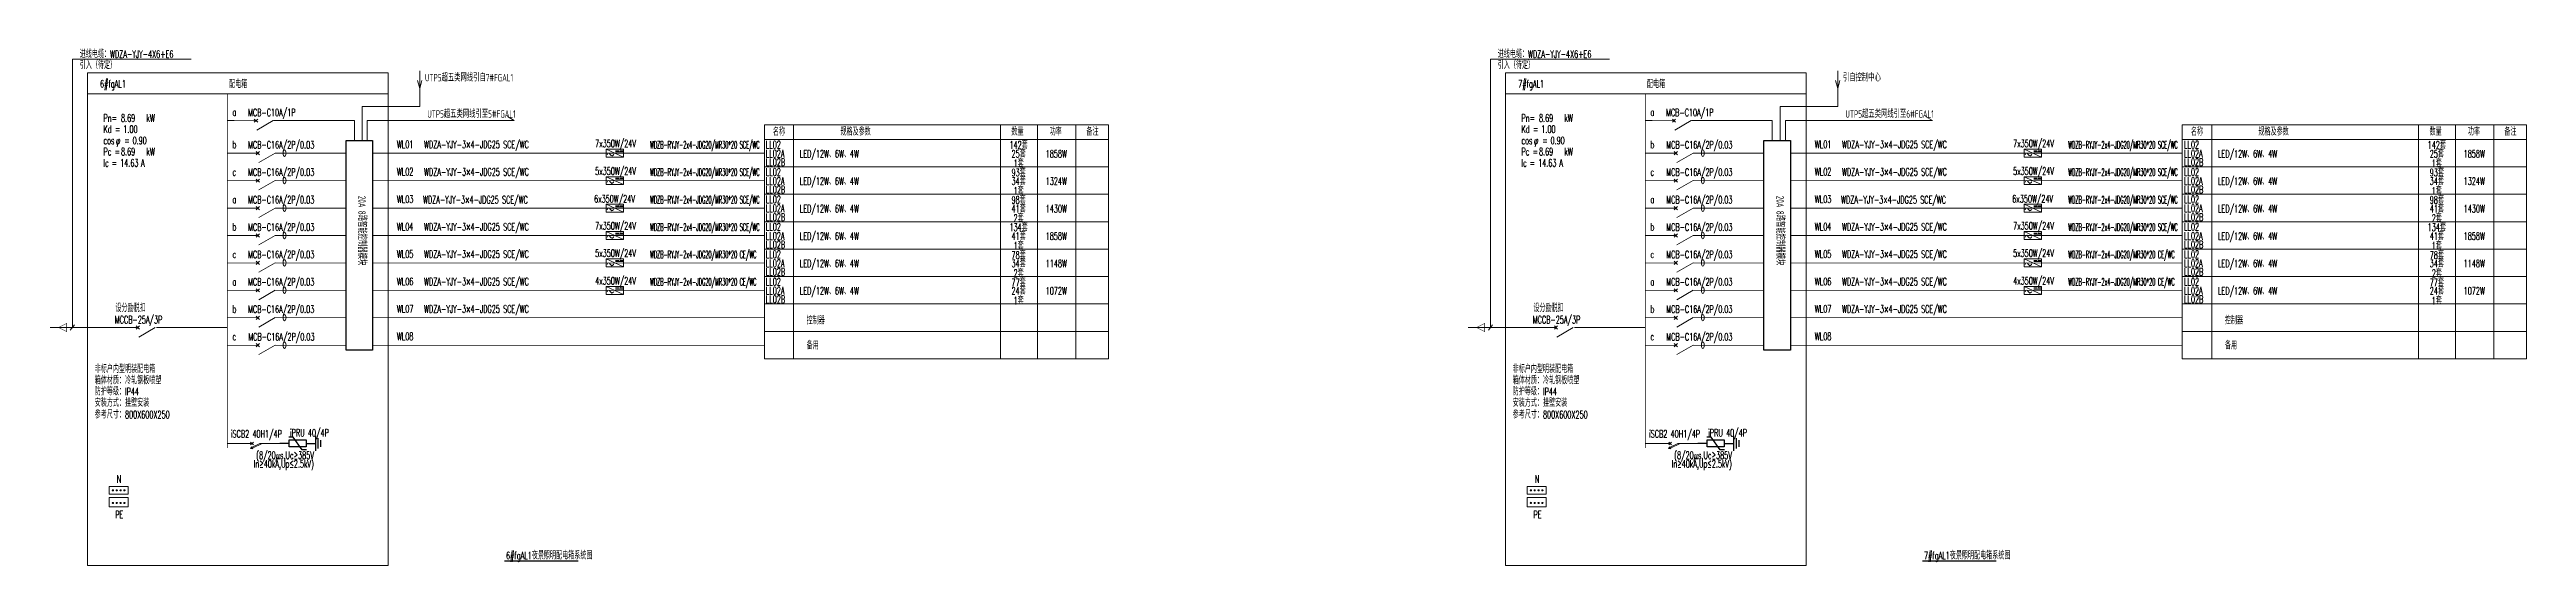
# Model space of a CAD drawing. Header units: millimetres. Extents: x -158656 to -149924, y -51573 to -51018.
# Drawn here: x -152683 to -151525, y -51259 to -51018 of the extents above; entities that cross this region are included whole.
import ezdxf
from ezdxf.enums import TextEntityAlignment as Align

# ---------------------------------------------------------------- set-up
doc = ezdxf.new("R2010")
doc.units = ezdxf.units.MM
doc.header["$MEASUREMENT"] = 0
doc.layers.get('0').update_dxf_attribs({"lineweight": 15})
doc.layers.add('0-配电系统图', color=7, linetype='Continuous', lineweight=18)
doc.layers.add('FG-说明', color=7, linetype='Continuous', lineweight=9)
for name, color, linetype in [('FG-灯具', 3, 'Continuous'), ('FG-照明文字说明', 7, 'Continuous'), ('电气', 3, 'Continuous')]:
    doc.layers.add(name, color=color, linetype=linetype)
doc.styles.add('_TEL_DIM', font='SIMPLEX', dxfattribs={"width": 0.8, "height": 3.5, "bigfont": 'HZTXT'})
doc.styles.add('XD2008', font='xd-hzs.shx', dxfattribs={"width": 0.7, "bigfont": 'xd-hztxt.shx'})

msp = doc.modelspace()

# ---------------------------------------------------------------- texts
at = {"layer": 'FG-照明文字说明', "color": 0, "style": 'XD2008', "width": 0.65}
for s, p in [('UTP5超五类网线引自7#FGAL1', (-152507.7, -51032.5)), ('引自控制中心', (-151844.7, -51032.5)), ('UTP5超五类网线引至5#FGAL1', (-152506.6, -51049.5)), ('UTP5超五类网线引至6#FGAL1', (-151843.5, -51049.5))]:
    msp.add_text(s, height=3.5, dxfattribs=at).set_placement(p)
for p in [(-152538.9, -51086), (-151875.8, -51086)]:
    msp.add_text('20A 8路智能控制器模块', height=3.5, rotation=270, dxfattribs=at).set_placement(p)
at = {"layer": 'FG-说明', "style": '_TEL_DIM'}
for s, width, p in [('进线电缆：WDZA-YJY-4X6+E6', 0.6, (-152669.1, -51021.5, 27.4)), ('引入（待定）', 0.6, (-152669.1, -51026.7, 27.4)), ('进线电缆：WDZA-YJY-4X6+E6', 0.6, (-152006.1, -51021.5, 27.4)), ('引入（待定）', 0.6, (-152006.1, -51026.7, 27.4)), ('6#fgAL1', 0.6, (-152659.6, -51035.4)), ('配电箱', 0.6, (-152599.3, -51035.6)), ('7#fgAL1', 0.6, (-151996.5, -51035.4)), ('配电箱', 0.6, (-151936.3, -51035.6)), ('Pn=', 0.6, (-152658, -51051.4)), ('8.69', 0.6, (-152649.8, -51051.4)), ('kW', 0.6, (-152637.9, -51051.4)), ('a', 0.6, (-152597.7, -51048.6)), ('MCB-C10A/1P ', 0.6, (-152590.4, -51048.8)), ('Pn=', 0.6, (-151995, -51051.4)), ('8.69', 0.6, (-151986.8, -51051.4)), ('kW', 0.6, (-151974.9, -51051.4)), ('a', 0.6, (-151934.7, -51048.6)), ('MCB-C10A/1P ', 0.6, (-151927.4, -51048.8)), ('cos', 0.6, (-152658, -51061.9)), ('Kd', 0.6, (-152658, -51056.6)), ('=', 0.6, (-152652.6, -51056.6)), ('φ', 0.6, (-152652.2, -51061.9)), ('1.00', 0.6, (-152648.7, -51056.6)), ('=', 0.6, (-152648.3, -51061.9)), ('0.90', 0.6, (-152644.4, -51061.9)), ('b', 0.6, (-152597.7, -51063.8)), ('MCB-C16A/2P/0.03', 0.6, (-152590.4, -51063.9)), ('WL01', 0.6, (-152520.8, -51063.7)), ('WDZA-YJY-3×4-JDG25 SCE/WC', 0.6, (-152508.1, -51063.8)), ('7x350W/24V', 0.6, (-152428.1, -51063.3)), ('WDZB-RYJY-2x4-JDG20/MR30*20 SCE/WC', 0.4, (-152402.4, -51063.9)), ('名称', 0.6, (-152345, -51057.9)), ('规格及参数', 0.6, (-152313.4, -51057.8)), ('数量', 0.6, (-152233.5, -51057.8)), ('功率', 0.6, (-152215.6, -51057.8)), ('备注', 0.6, (-152198.4, -51057.8)), ('cos', 0.6, (-151995, -51061.9)), ('Kd', 0.6, (-151995, -51056.6)), ('=', 0.6, (-151989.6, -51056.6)), ('φ', 0.6, (-151989.2, -51061.9)), ('1.00', 0.6, (-151985.7, -51056.6)), ('=', 0.6, (-151985.3, -51061.9)), ('0.90', 0.6, (-151981.4, -51061.9)), ('b', 0.6, (-151934.7, -51063.8)), ('MCB-C16A/2P/0.03', 0.6, (-151927.3, -51063.9)), ('WL01', 0.6, (-151857.8, -51063.7)), ('WDZA-YJY-3×4-JDG25 SCE/WC', 0.6, (-151845.1, -51063.8)), ('7x350W/24V', 0.6, (-151765.1, -51063.3)), ('WDZB-RYJY-2x4-JDG20/MR30*20 SCE/WC', 0.4, (-151739.3, -51063.9)), ('名称', 0.6, (-151682, -51057.9)), ('规格及参数', 0.6, (-151650.4, -51057.8)), ('数量', 0.6, (-151570.4, -51057.8)), ('功率', 0.6, (-151552.5, -51057.8)), ('备注', 0.6, (-151535.4, -51057.8)), ('Pc', 0.6, (-152658, -51067.1)), ('Ic', 0.6, (-152658, -51072.4)), ('=', 0.6, (-152654.1, -51072.4)), ('=', 0.6, (-152652.7, -51067.1)), ('8.69', 0.6, (-152649.8, -51067.1)), ('14.63', 0.6, (-152650.2, -51072.4)), ('A', 0.6, (-152640.4, -51072.4)), ('kW', 0.6, (-152637.9, -51067.1)), ('MCB-C16A/2P/0.03', 0.6, (-152590.4, -51076.7)), ('WL02', 0.6, (-152520.8, -51076.5)), ('WDZA-YJY-3×4-JDG25 SCE/WC', 0.6, (-152508.1, -51076.6)), ('5x350W/24V', 0.6, (-152428.1, -51076.2)), ('WDZB-RYJY-2x4-JDG20/MR30*20 SCE/WC', 0.4, (-152402.4, -51076.7)), ('LED/12W、6W、4W', 0.6, (-152332.4, -51068.1, -88.1)), ('Pc', 0.6, (-151995, -51067.1)), ('Ic', 0.6, (-151995, -51072.4)), ('=', 0.6, (-151991.1, -51072.4)), ('=', 0.6, (-151989.7, -51067.1)), ('14.63', 0.6, (-151987.2, -51072.4)), ('8.69', 0.6, (-151986.8, -51067.1)), ('A', 0.6, (-151977.3, -51072.4)), ('kW', 0.6, (-151974.9, -51067.1)), ('MCB-C16A/2P/0.03', 0.6, (-151927.3, -51076.7)), ('WL02', 0.6, (-151857.8, -51076.5)), ('WDZA-YJY-3×4-JDG25 SCE/WC', 0.6, (-151845.1, -51076.6)), ('5x350W/24V', 0.6, (-151765.1, -51076.2)), ('WDZB-RYJY-2x4-JDG20/MR30*20 SCE/WC', 0.4, (-151739.3, -51076.7)), ('LED/12W、6W、4W', 0.6, (-151669.3, -51068.1, -88.1)), ('c', 0.6, (-152597.7, -51076.6)), ('6x350W/24V', 0.6, (-152428.6, -51089.2)), ('LED/12W、6W、4W', 0.6, (-152332.4, -51080.9, -88.1)), ('c', 0.6, (-151934.7, -51076.6)), ('6x350W/24V', 0.6, (-151765.5, -51089.2)), ('LED/12W、6W、4W', 0.6, (-151669.3, -51080.9, -88.1)), ('a', 0.6, (-152597.7, -51089.4)), ('MCB-C16A/2P/0.03', 0.6, (-152590.4, -51089.6)), ('WL03', 0.6, (-152520.8, -51089.3)), ('WDZA-YJY-3×4-JDG25 SCE/WC', 0.6, (-152508.6, -51089.6)), ('WDZB-RYJY-2x4-JDG20/MR30*20 SCE/WC', 0.4, (-152402.4, -51089.6)), ('LED/12W、6W、4W', 0.6, (-152332.4, -51093.8, -88.1)), ('a', 0.6, (-151934.7, -51089.4)), ('MCB-C16A/2P/0.03', 0.6, (-151927.3, -51089.6)), ('WL03', 0.6, (-151857.8, -51089.3)), ('WDZA-YJY-3×4-JDG25 SCE/WC', 0.6, (-151845.5, -51089.6)), ('WDZB-RYJY-2x4-JDG20/MR30*20 SCE/WC', 0.4, (-151739.3, -51089.6)), ('LED/12W、6W、4W', 0.6, (-151669.3, -51093.8, -88.1)), ('b', 0.6, (-152597.7, -51102.3)), ('MCB-C16A/2P/0.03', 0.6, (-152590.4, -51102.4)), ('WL04', 0.6, (-152520.8, -51102.2)), ('WDZA-YJY-3×4-JDG25 SCE/WC', 0.6, (-152508.1, -51102.3)), ('7x350W/24V', 0.6, (-152428.1, -51101.8)), ('WDZB-RYJY-2x4-JDG20/MR30*20 SCE/WC', 0.4, (-152402.4, -51102.4)), ('LED/12W、6W、4W', 0.6, (-152332.4, -51106.6, -88.1)), ('b', 0.6, (-151934.7, -51102.3)), ('MCB-C16A/2P/0.03', 0.6, (-151927.3, -51102.4)), ('WL04', 0.6, (-151857.8, -51102.2)), ('WDZA-YJY-3×4-JDG25 SCE/WC', 0.6, (-151845.1, -51102.3)), ('7x350W/24V', 0.6, (-151765.1, -51101.8)), ('WDZB-RYJY-2x4-JDG20/MR30*20 SCE/WC', 0.4, (-151739.3, -51102.4)), ('LED/12W、6W、4W', 0.6, (-151669.3, -51106.6, -88.1)), ('c', 0.6, (-152597.7, -51115.1)), ('MCB-C16A/2P/0.03', 0.6, (-152590.4, -51115.2)), ('WL05', 0.6, (-152520.8, -51115)), ('WDZA-YJY-3×4-JDG25 SCE/WC', 0.6, (-152508.1, -51115.1)), ('5x350W/24V', 0.6, (-152428.1, -51114.6)), ('WDZB-RYJY-2x4-JDG20/MR30*20 CE/WC', 0.4, (-152402.4, -51115.2)), ('LED/12W、6W、4W', 0.6, (-152332.4, -51119.4, -88.1)), ('c', 0.6, (-151934.7, -51115.1)), ('MCB-C16A/2P/0.03', 0.6, (-151927.3, -51115.2)), ('WL05', 0.6, (-151857.8, -51115)), ('WDZA-YJY-3×4-JDG25 SCE/WC', 0.6, (-151845.1, -51115.1)), ('5x350W/24V', 0.6, (-151765.1, -51114.6)), ('WDZB-RYJY-2x4-JDG20/MR30*20 CE/WC', 0.4, (-151739.3, -51115.2)), ('LED/12W、6W、4W', 0.6, (-151669.3, -51119.4, -88.1)), ('a', 0.6, (-152597.7, -51127.9)), ('MCB-C16A/2P/0.03', 0.6, (-152590.4, -51128)), ('WL06', 0.6, (-152520.8, -51127.8)), ('WDZA-YJY-3×4-JDG25 SCE/WC', 0.6, (-152508.1, -51127.9)), ('4x350W/24V', 0.6, (-152428.1, -51127.5)), ('WDZB-RYJY-2x4-JDG20/MR30*20 CE/WC', 0.4, (-152402.4, -51128)), ('LED/12W、6W、4W', 0.6, (-152332.4, -51132.2, -88.1)), ('a', 0.6, (-151934.7, -51127.9)), ('MCB-C16A/2P/0.03', 0.6, (-151927.3, -51128)), ('WL06', 0.6, (-151857.8, -51127.8)), ('WDZA-YJY-3×4-JDG25 SCE/WC', 0.6, (-151845.1, -51127.9)), ('4x350W/24V', 0.6, (-151765.1, -51127.5)), ('WDZB-RYJY-2x4-JDG20/MR30*20 CE/WC', 0.4, (-151739.3, -51128)), ('LED/12W、6W、4W', 0.6, (-151669.3, -51132.2, -88.1)), ('设分励脱扣', 0.6, (-152652.4, -51140.3, 11.5)), ('MCCB-25A/3P', 0.6, (-152652.7, -51145.7)), ('b', 0.6, (-152597.7, -51140.7)), ('MCB-C16A/2P/0.03', 0.6, (-152590.4, -51140.8)), ('WL07', 0.6, (-152520.8, -51140.6)), ('WDZA-YJY-3×4-JDG25 SCE/WC', 0.6, (-152508.1, -51140.7)), ('控制器', 0.6, (-152329.2, -51146.1)), ('设分励脱扣', 0.6, (-151989.4, -51140.3, 11.5)), ('MCCB-25A/3P', 0.6, (-151989.7, -51145.7)), ('b', 0.6, (-151934.7, -51140.7)), ('MCB-C16A/2P/0.03', 0.6, (-151927.3, -51140.8)), ('WL07', 0.6, (-151857.8, -51140.6)), ('WDZA-YJY-3×4-JDG25 SCE/WC', 0.6, (-151845.1, -51140.7)), ('控制器', 0.6, (-151666.1, -51146.1)), ('c', 0.6, (-152597.7, -51153.6)), ('MCB-C16A/2P/0.03', 0.6, (-152590.3, -51153.7)), ('WL08', 0.6, (-152520.8, -51153.5)), ('备用', 0.6, (-152329.2, -51157.8)), ('c', 0.6, (-151934.7, -51153.6)), ('MCB-C16A/2P/0.03', 0.6, (-151927.3, -51153.7)), ('WL08', 0.6, (-151857.8, -51153.5)), ('备用', 0.6, (-151666.1, -51157.8)), ('非标户内型明装配电箱', 0.6, (-152662.1, -51168.8)), ('非标户内型明装配电箱', 0.6, (-151999.1, -51168.8)), ('箱体材质：冷轧钢板喷塑', 0.6, (-152662.1, -51174.1)), ('防护等级：IP44 ', 0.6, (-152662.1, -51179.3)), ('箱体材质：冷轧钢板喷塑', 0.6, (-151999.1, -51174.1)), ('防护等级：IP44 ', 0.6, (-151999.1, -51179.3)), ('参考尺寸：800X600X250', 0.6, (-152662.1, -51190.1)), ('安装方式：挂壁安装', 0.6, (-152662.1, -51184.6)), ('参考尺寸：800X600X250', 0.6, (-151999.1, -51190.1)), ('安装方式：挂壁安装', 0.6, (-151999.1, -51184.6)), ('N', 0.6, (-152651.8, -51220.2)), ('N', 0.6, (-151988.7, -51220.2)), ('PE', 0.6, (-152652.5, -51236.8)), ('PE', 0.6, (-151989.4, -51236.8)), ('6#fgAL1夜景照明配电箱系统图', 0.6, (-152469.8, -51256)), ('7#fgAL1夜景照明配电箱系统图', 0.6, (-151806.8, -51256))]:
    msp.add_text(s, height=3.5, dxfattribs=dict(at, width=width)).set_placement(p)
at = {"layer": 'FG-说明', "style": '_TEL_DIM', "width": 0.6}
for s, p in [('LL02', (-152348.3, -51062.1)), ('LL02', (-151685.2, -51062.1)), ('LL02A', (-152348.3, -51066.3)), ('LL02B', (-152348.3, -51070.3)), ('LL02', (-152348.3, -51074.9)), ('LL02A', (-151685.2, -51066.3)), ('LL02B', (-151685.2, -51070.3)), ('LL02', (-151685.2, -51074.9)), ('LL02A', (-152348.3, -51079.1)), ('LL02B', (-152348.3, -51083.1)), ('LL02A', (-151685.2, -51079.1)), ('LL02B', (-151685.2, -51083.1)), ('LL02', (-152348.3, -51087.7)), ('LL02A', (-152348.3, -51091.9)), ('LL02B', (-152348.3, -51096)), ('LL02', (-151685.2, -51087.7)), ('LL02A', (-151685.2, -51091.9)), ('LL02B', (-151685.2, -51096)), ('LL02', (-152348.3, -51100.5)), ('LL02A', (-152348.3, -51104.8)), ('LL02B', (-152348.3, -51108.8)), ('LL02', (-151685.2, -51100.5)), ('LL02A', (-151685.2, -51104.8)), ('LL02B', (-151685.2, -51108.8)), ('LL02', (-152348.3, -51113.4)), ('LL02A', (-152348.3, -51117.6)), ('LL02B', (-152348.3, -51121.6)), ('LL02', (-151685.2, -51113.4)), ('LL02A', (-151685.2, -51117.6)), ('LL02B', (-151685.2, -51121.6)), ('LL02', (-152348.3, -51126.2)), ('LL02A', (-152348.3, -51130.4)), ('LL02', (-151685.2, -51126.2)), ('LL02A', (-151685.2, -51130.4)), ('LL02B', (-152348.3, -51134.4)), ('LL02B', (-151685.2, -51134.4))]:
    msp.add_text(s, height=3.5, dxfattribs=at).set_placement(p, align=Align.MIDDLE_LEFT)
for s, p in [('142套', (-152230.1, -51064)), ('142套', (-151567, -51064)), ('25套', (-152230.1, -51068.1)), ('93套', (-152230.1, -51076.9)), ('1套', (-152230.1, -51072.6)), ('1858W', (-152212.5, -51068.1)), ('25套', (-151567, -51068.1)), ('93套', (-151567, -51076.9)), ('1套', (-151567, -51072.6)), ('1858W', (-151549.5, -51068.1)), ('34套', (-152230.1, -51080.9)), ('1套', (-152230.1, -51085.4)), ('1324W', (-152212.5, -51080.9)), ('34套', (-151567, -51080.9)), ('1套', (-151567, -51085.4)), ('1324W', (-151549.5, -51080.9)), ('98套', (-152230.1, -51089.7)), ('41套', (-152230.1, -51093.8)), ('2套', (-152230.1, -51098.2)), ('1430W', (-152212.5, -51093.8)), ('98套', (-151567, -51089.7)), ('41套', (-151567, -51093.8)), ('2套', (-151567, -51098.2)), ('1430W', (-151549.5, -51093.8)), ('134套', (-152230.1, -51102.5)), ('41套', (-152230.1, -51106.6)), ('1套', (-152230.1, -51111.1)), ('1858W', (-152212.5, -51106.6)), ('134套', (-151567, -51102.5)), ('41套', (-151567, -51106.6)), ('1套', (-151567, -51111.1)), ('1858W', (-151549.5, -51106.6)), ('78套', (-152230.1, -51115.5)), ('34套', (-152230.1, -51119.4)), ('1148W', (-152212.5, -51119.4)), ('78套', (-151567, -51115.5)), ('34套', (-151567, -51119.4)), ('1148W', (-151549.5, -51119.4)), ('77套', (-152230.1, -51128.3)), ('24套', (-152230.1, -51132.2)), ('2套', (-152230.1, -51124)), ('1072W', (-152212.5, -51132.2)), ('77套', (-151567, -51128.3)), ('24套', (-151567, -51132.2)), ('2套', (-151567, -51124)), ('1072W', (-151549.5, -51132.2)), ('1套', (-152230.1, -51136.8)), ('1套', (-151567, -51136.8)), ('iSCB2 40H1/4P', (-152586.5, -51199.1)), ('iPRU 40/4P', (-152561.7, -51198.6)), ('iSCB2 40H1/4P', (-151923.4, -51199.1)), ('iPRU 40/4P', (-151898.6, -51198.6))]:
    msp.add_text(s, height=3.5, dxfattribs=at).set_placement(p, align=Align.CENTER)
for s, p in [('In≥40kA,Up≤2.5kV)', (-152559.6, -51213.1)), ('(8/20μs,Uc≥385V', (-152559.6, -51209.1)), ('In≥40kA,Up≤2.5kV)', (-151896.6, -51213.1)), ('(8/20μs,Uc≥385V', (-151896.6, -51209.1))]:
    msp.add_text(s, height=3.5, dxfattribs=at).set_placement(p, align=Align.RIGHT)

# ---------------------------------------------------------------- blocks, each defined once
blk = doc.blocks.new('0208D')
at = {"color": 3, "linetype": 'Continuous', "const_width": 0.3}
blk.add_lwpolyline([(0, -7.5), (0, 0)], dxfattribs=at)
blk.add_lwpolyline([(0, -7.5), (2.5, -2.5), (-2.5, -2.5)], close=True, dxfattribs=at)
blk = doc.blocks.new('过流保护SPD')
at = {"layer": '电气', "color": 3}
for p, q in [((435, 0), (0, 0)), ((625, 298), (424, 298)), ((435, 163), (1235, 163)), ((435, -163), (435, 163)), ((1046, -298), (625, 298)), ((1235, 163), (1235, -163)), ((1235, 0), (1671, 0)), ((1671, 347), (1671, -347)), ((1789, 251), (1789, -242)), ((1911, 152), (1911, -157)), ((1235, -163), (435, -163)), ((1246, -298), (1046, -298))]:
    blk.add_line(p, q, dxfattribs=at)

# ---------------------------------------------------------------- hatches: boundary and pattern name
at = {"layer": 'FG-说明'}
for points in [[(-152589.2, -51204.2), (-152588.2, -51204.3), (-152588.6, -51203.4)], [(-151926.2, -51204.2), (-151925.2, -51204.3), (-151925.6, -51203.4)]]:
    msp.add_hatch(color=256, dxfattribs=at).paths.add_polyline_path(points)

# ---------------------------------------------------------------- linework, layer by layer
at = {"color": 4}
for p, q in [((-152540.7, -51060.1), (-152540.7, -51050.8)), ((-151877.7, -51060.1), (-151877.7, -51050.8))]:
    msp.add_line(p, q, dxfattribs=at)
for p, q in [((-152349, -51052.8), (-152349, -51162.3)), ((-152335.3, -51052.8), (-152335.3, -51162.3)), ((-152238.6, -51052.8), (-152238.6, -51162.3)), ((-152221.3, -51052.8), (-152221.3, -51162.3)), ((-152203.3, -51052.8), (-152203.3, -51162.3)), ((-152188.1, -51052.8), (-152188.1, -51162.3)), ((-151686, -51052.8), (-151686, -51162.3)), ((-151672.2, -51052.8), (-151672.2, -51162.3)), ((-151575.5, -51052.8), (-151575.5, -51162.3)), ((-151558.3, -51052.8), (-151558.3, -51162.3)), ((-151540.3, -51052.8), (-151540.3, -51162.3)), ((-151525.1, -51052.8), (-151525.1, -51162.3))]:
    msp.add_line(p, q)
for points in [[(-152529.6, -51044.3), (-152510.1, -51044.3), (-152510.1, -51027.5)], [(-152511.2, -51032.1), (-152510.1, -51035.9)], [(-152509.1, -51032.1), (-152510.1, -51035.9)], [(-151866.6, -51044.3), (-151847.1, -51044.3), (-151847.1, -51027.5)], [(-151848.1, -51032.1), (-151847.1, -51035.9)], [(-151846.1, -51032.1), (-151847.1, -51035.9)], [(-152529.6, -51044.3), (-152537.1, -51044.3), (-152537.1, -51060.1)], [(-152529.6, -51050.8), (-152465.9, -51050.8), (-152469.1, -51048.9)], [(-151866.6, -51044.3), (-151874.1, -51044.3), (-151874.1, -51060.1)], [(-151866.6, -51050.8), (-151802.8, -51050.8), (-151806.1, -51048.9)], [(-152529.6, -51050.8), (-152534.7, -51050.8), (-152534.7, -51060.1)], [(-151866.6, -51050.8), (-151871.6, -51050.8), (-151871.6, -51060.1)]]:
    msp.add_lwpolyline(points)
for points in [[(-152560.1, -51050.8), (-152540.7, -51050.8)], [(-151897.1, -51050.8), (-151877.7, -51050.8)]]:
    msp.add_lwpolyline(points, dxfattribs=at)
at = {"layer": '0-配电系统图', "ltscale": 0.2}
for p, q in [((-152672.5, -51147.6), (-152672.5, -51022.1)), ((-152672.5, -51022.1), (-152617, -51022.1)), ((-152009.4, -51147.6), (-152009.4, -51022.1)), ((-152009.4, -51022.1), (-151953.9, -51022.1)), ((-152671.5, -51146.4), (-152673.5, -51148.9)), ((-152642.7, -51148.4), (-152641.1, -51146.9)), ((-152642.7, -51146.9), (-152641.1, -51148.4)), ((-152633.8, -51147.6), (-152641.4, -51152.2)), ((-152008.5, -51146.4), (-152010.4, -51148.9)), ((-151979.6, -51148.4), (-151978.1, -51146.9)), ((-151979.6, -51146.9), (-151978.1, -51148.4)), ((-151970.8, -51147.6), (-151978.4, -51152.2))]:
    msp.add_line(p, q, dxfattribs=at)
at = {"layer": '0-配电系统图', "ltscale": 100}
for p, q in [((-152665.5, -51038.3), (-152524.9, -51038.3)), ((-152002.5, -51038.3), (-151861.8, -51038.3))]:
    msp.add_line(p, q, dxfattribs=at)
at = {"layer": '0-配电系统图'}
for p, q in [((-152587.5, -51050.1), (-152585.9, -51051.6)), ((-152587.5, -51051.6), (-152585.9, -51050.1)), ((-151924.4, -51050.1), (-151922.9, -51051.6)), ((-151924.4, -51051.6), (-151922.9, -51050.1)), ((-152578.6, -51050.8), (-152586.3, -51055.3)), ((-151915.6, -51050.8), (-151923.3, -51055.3)), ((-152586.6, -51065.3), (-152585.1, -51066.9)), ((-152586.6, -51066.9), (-152585.1, -51065.3)), ((-152586.6, -51065.3), (-152585.1, -51066.9)), ((-152586.6, -51066.9), (-152585.1, -51065.3)), ((-152577.8, -51066.1), (-152585.4, -51070.5)), ((-151923.6, -51065.3), (-151922, -51066.9)), ((-151923.6, -51066.9), (-151922, -51065.3)), ((-151923.6, -51065.3), (-151922, -51066.9)), ((-151923.6, -51066.9), (-151922, -51065.3)), ((-151914.7, -51066.1), (-151922.4, -51070.5)), ((-152586.6, -51078.2), (-152585.1, -51079.7)), ((-152586.6, -51079.7), (-152585.1, -51078.2)), ((-152586.6, -51078.2), (-152585.1, -51079.7)), ((-152586.6, -51079.7), (-152585.1, -51078.2)), ((-152577.8, -51078.9), (-152585.4, -51083.3)), ((-151923.6, -51078.2), (-151922, -51079.7)), ((-151923.6, -51079.7), (-151922, -51078.2)), ((-151923.6, -51078.2), (-151922, -51079.7)), ((-151923.6, -51079.7), (-151922, -51078.2)), ((-151914.7, -51078.9), (-151922.4, -51083.3)), ((-152586.6, -51091), (-152585.1, -51092.5)), ((-152586.6, -51092.5), (-152585.1, -51091)), ((-152586.6, -51091), (-152585.1, -51092.5)), ((-152586.6, -51092.5), (-152585.1, -51091)), ((-152577.8, -51091.8), (-152585.4, -51096.2)), ((-151923.6, -51091), (-151922, -51092.5)), ((-151923.6, -51092.5), (-151922, -51091)), ((-151923.6, -51091), (-151922, -51092.5)), ((-151923.6, -51092.5), (-151922, -51091)), ((-151914.7, -51091.8), (-151922.4, -51096.2)), ((-152586.6, -51103.8), (-152585.1, -51105.4)), ((-152586.6, -51105.4), (-152585.1, -51103.8)), ((-152586.6, -51103.8), (-152585.1, -51105.4)), ((-152586.6, -51105.4), (-152585.1, -51103.8)), ((-152577.8, -51104.6), (-152585.4, -51109)), ((-151923.6, -51103.8), (-151922, -51105.4)), ((-151923.6, -51105.4), (-151922, -51103.8)), ((-151923.6, -51103.8), (-151922, -51105.4)), ((-151923.6, -51105.4), (-151922, -51103.8)), ((-151914.7, -51104.6), (-151922.4, -51109)), ((-152586.6, -51116.6), (-152585.1, -51118.2)), ((-152586.6, -51118.2), (-152585.1, -51116.6)), ((-152586.6, -51116.6), (-152585.1, -51118.2)), ((-152586.6, -51118.2), (-152585.1, -51116.6)), ((-152577.8, -51117.4), (-152585.4, -51121.8)), ((-151923.6, -51116.6), (-151922, -51118.2)), ((-151923.6, -51118.2), (-151922, -51116.6)), ((-151923.6, -51116.6), (-151922, -51118.2)), ((-151923.6, -51118.2), (-151922, -51116.6)), ((-151914.7, -51117.4), (-151922.4, -51121.8)), ((-152586.6, -51129.5), (-152585.1, -51131)), ((-152586.6, -51131), (-152585.1, -51129.5)), ((-152586.6, -51129.5), (-152585.1, -51131)), ((-152586.6, -51131), (-152585.1, -51129.5)), ((-152577.8, -51130.2), (-152585.4, -51134.6)), ((-151923.6, -51129.5), (-151922, -51131)), ((-151923.6, -51131), (-151922, -51129.5)), ((-151923.6, -51129.5), (-151922, -51131)), ((-151923.6, -51131), (-151922, -51129.5)), ((-151914.7, -51130.2), (-151922.4, -51134.6)), ((-152586.6, -51142.3), (-152585.1, -51143.8)), ((-152586.6, -51143.8), (-152585.1, -51142.3)), ((-152586.6, -51142.3), (-152585.1, -51143.8)), ((-152586.6, -51143.8), (-152585.1, -51142.3)), ((-152586.6, -51142.3), (-152585.1, -51143.8)), ((-152586.6, -51143.8), (-152585.1, -51142.3)), ((-152577.8, -51143), (-152585.4, -51147.5)), ((-151923.6, -51142.3), (-151922, -51143.8)), ((-151923.6, -51143.8), (-151922, -51142.3)), ((-151923.6, -51142.3), (-151922, -51143.8)), ((-151923.6, -51143.8), (-151922, -51142.3)), ((-151923.6, -51142.3), (-151922, -51143.8)), ((-151923.6, -51143.8), (-151922, -51142.3)), ((-151914.7, -51143), (-151922.4, -51147.5)), ((-152586.6, -51155.1), (-152585.1, -51156.6)), ((-152586.6, -51156.6), (-152585.1, -51155.1)), ((-152586.6, -51155.1), (-152585.1, -51156.6)), ((-152586.6, -51156.6), (-152585.1, -51155.1)), ((-152586.6, -51155.1), (-152585.1, -51156.6)), ((-152586.6, -51156.6), (-152585.1, -51155.1)), ((-152577.8, -51155.9), (-152585.4, -51160.3)), ((-151923.6, -51155.1), (-151922, -51156.6)), ((-151923.6, -51156.6), (-151922, -51155.1)), ((-151923.6, -51155.1), (-151922, -51156.6)), ((-151923.6, -51156.6), (-151922, -51155.1)), ((-151923.6, -51155.1), (-151922, -51156.6)), ((-151923.6, -51156.6), (-151922, -51155.1)), ((-151914.7, -51155.9), (-151922.4, -51160.3)), ((-152646.4, -51222), (-152655.4, -51222)), ((-152655.4, -51222), (-152655.4, -51225.6)), ((-152646.4, -51225.6), (-152646.4, -51222)), ((-151983.4, -51222), (-151992.4, -51222)), ((-151992.4, -51222), (-151992.4, -51225.6)), ((-151983.4, -51225.6), (-151983.4, -51222)), ((-152655.4, -51225.6), (-152646.4, -51225.6)), ((-152646.4, -51227.1), (-152655.4, -51227.1)), ((-152655.4, -51227.1), (-152655.4, -51231.5)), ((-152655.4, -51231.5), (-152646.4, -51231.5)), ((-152646.4, -51231.5), (-152646.4, -51227.1)), ((-151992.4, -51225.6), (-151983.4, -51225.6)), ((-151983.4, -51227.1), (-151992.4, -51227.1)), ((-151992.4, -51227.1), (-151992.4, -51231.5)), ((-151992.4, -51231.5), (-151983.4, -51231.5)), ((-151983.4, -51231.5), (-151983.4, -51227.1))]:
    msp.add_line(p, q, dxfattribs=at)
at = {"layer": '0-配电系统图', "ltscale": 100}
for points in [[(-152665.5, -51028.5), (-152524.9, -51028.5), (-152524.9, -51258.9), (-152665.5, -51258.9)], [(-152002.5, -51028.5), (-151861.8, -51028.5), (-151861.8, -51258.9), (-152002.5, -51258.9)]]:
    msp.add_lwpolyline(points, close=True, dxfattribs=at)
at = {"layer": '0-配电系统图', "const_width": 0.36}
for points in [[(-152600.1, -51038.6), (-152600.1, -51203.9)], [(-151937.1, -51038.6), (-151937.1, -51203.9)], [(-152600.1, -51050.8), (-152586.7, -51050.9)], [(-152578.6, -51050.8), (-152560.1, -51050.8)], [(-151937.1, -51050.8), (-151923.7, -51050.9)], [(-151915.6, -51050.8), (-151897.1, -51050.8)], [(-152600.1, -51066.1), (-152585.9, -51066.1)], [(-151937.1, -51066.1), (-151922.8, -51066.1)], [(-152600.1, -51078.9), (-152585.9, -51078.9)], [(-151937.1, -51078.9), (-151922.8, -51078.9)], [(-152600.1, -51091.8), (-152585.9, -51091.8)], [(-151937.1, -51091.8), (-151922.8, -51091.8)], [(-152600.1, -51104.6), (-152585.9, -51104.6)], [(-151937.1, -51104.6), (-151922.8, -51104.6)], [(-152600.1, -51117.4), (-152585.9, -51117.4)], [(-151937.1, -51117.4), (-151922.8, -51117.4)], [(-152600.1, -51130.2), (-152585.9, -51130.2)], [(-151937.1, -51130.2), (-151922.8, -51130.2)], [(-152600.1, -51143), (-152585.9, -51143)], [(-152600.1, -51143), (-152585.9, -51143)], [(-151937.1, -51143), (-151922.8, -51143)], [(-151937.1, -51143), (-151922.8, -51143)], [(-152683, -51147.6), (-152641.9, -51147.6)], [(-152633.3, -51147.6), (-152600.1, -51147.6)], [(-152020, -51147.6), (-151978.8, -51147.6)], [(-151970.3, -51147.6), (-151937.1, -51147.6)], [(-152600.1, -51155.9), (-152585.8, -51155.9)], [(-152600.1, -51155.9), (-152585.9, -51155.9)], [(-151937.1, -51155.9), (-151922.8, -51155.9)], [(-151937.1, -51155.9), (-151922.8, -51155.9)]]:
    msp.add_lwpolyline(points, dxfattribs=at)
at = {"layer": '0-配电系统图', "const_width": 0.54}
for points in [[(-152653.6, -51224, 1), (-152653.6, -51223.5, 1)], [(-152651.8, -51224, 1), (-152651.8, -51223.5, 1)], [(-152650, -51224, 1), (-152650, -51223.5, 1)], [(-152648.2, -51224, 1), (-152648.2, -51223.5, 1)], [(-151990.6, -51224, 1), (-151990.6, -51223.5, 1)], [(-151988.8, -51224, 1), (-151988.8, -51223.5, 1)], [(-151987, -51224, 1), (-151987, -51223.5, 1)], [(-151985.2, -51224, 1), (-151985.2, -51223.5, 1)], [(-152653.6, -51229.9, 1), (-152653.6, -51229.4, 1)], [(-152651.8, -51229.9, 1), (-152651.8, -51229.4, 1)], [(-152650, -51229.9, 1), (-152650, -51229.4, 1)], [(-152648.2, -51229.9, 1), (-152648.2, -51229.4, 1)], [(-151990.6, -51229.9, 1), (-151990.6, -51229.4, 1)], [(-151988.8, -51229.9, 1), (-151988.8, -51229.4, 1)], [(-151987, -51229.9, 1), (-151987, -51229.4, 1)], [(-151985.2, -51229.9, 1), (-151985.2, -51229.4, 1)]]:
    msp.add_lwpolyline(points, format="xyb", close=True, dxfattribs=at)
at = {"layer": '0-配电系统图', "color": 7, "const_width": 0.515}
for points in [[(-152470.5, -51256.8), (-152436, -51256.8)], [(-151807.5, -51256.8), (-151772.9, -51256.8)]]:
    msp.add_lwpolyline(points, dxfattribs=at)
at = {"layer": '0-配电系统图', "extrusion": (0, 0, -1)}
for centre in [(-152573.3, -51066.1), (-151910.2, -51066.1), (-152573.3, -51078.9), (-151910.2, -51078.9), (-152573.3, -51091.8), (-151910.2, -51091.8), (-152573.3, -51104.6), (-151910.2, -51104.6), (-152573.3, -51117.4), (-151910.2, -51117.4), (-152573.3, -51130.2), (-151910.2, -51130.2), (-152573.3, -51143), (-151910.2, -51143), (-152573.3, -51155.9), (-151910.2, -51155.9)]:
    msp.add_ellipse(centre, major_axis=(0, 1.51), ratio=0.444792, dxfattribs=at)
at = {"layer": 'FG-灯具'}
for points in [[(-152544.6, -51060.1), (-152532.2, -51060.1), (-152532.2, -51158.2), (-152544.6, -51158.2)], [(-151881.6, -51060.1), (-151869.2, -51060.1), (-151869.2, -51158.2), (-151881.6, -51158.2)]]:
    msp.add_lwpolyline(points, close=True, dxfattribs=at)
at = {"layer": 'FG-说明', "color": 0}
for p, q in [((-152349, -51052.8), (-152188.1, -51052.8)), ((-152349, -51059.7), (-152188.1, -51059.7)), ((-151686, -51052.8), (-151525.1, -51052.8)), ((-151686, -51059.7), (-151525.1, -51059.7)), ((-152414.9, -51068), (-152423, -51064.2)), ((-152417.1, -51065), (-152418.6, -51065)), ((-152415.2, -51065.5), (-152418.6, -51065.5)), ((-152415.2, -51065), (-152416.6, -51065)), ((-152349, -51072.5), (-152188.1, -51072.5)), ((-151751.8, -51068), (-151760, -51064.2)), ((-151754, -51065), (-151755.5, -51065)), ((-151752.2, -51065.5), (-151755.5, -51065.5)), ((-151752.2, -51065), (-151753.6, -51065)), ((-151686, -51072.5), (-151525.1, -51072.5)), ((-152414.9, -51080.8), (-152423, -51077.1)), ((-152417.1, -51077.8), (-152418.6, -51077.8)), ((-152415.2, -51078.3), (-152418.6, -51078.3)), ((-152415.2, -51077.8), (-152416.6, -51077.8)), ((-151751.8, -51080.8), (-151760, -51077.1)), ((-151754, -51077.8), (-151755.5, -51077.8)), ((-151752.2, -51078.3), (-151755.5, -51078.3)), ((-151752.2, -51077.8), (-151753.6, -51077.8)), ((-152414.9, -51093.6), (-152423, -51089.9)), ((-152417.1, -51090.7), (-152418.6, -51090.7)), ((-152415.2, -51091.1), (-152418.6, -51091.1)), ((-152415.2, -51090.7), (-152416.6, -51090.7)), ((-152349, -51085.3), (-152188.1, -51085.3)), ((-151751.8, -51093.6), (-151760, -51089.9)), ((-151754, -51090.7), (-151755.5, -51090.7)), ((-151752.2, -51091.1), (-151755.5, -51091.1)), ((-151752.2, -51090.7), (-151753.6, -51090.7)), ((-151686, -51085.3), (-151525.1, -51085.3)), ((-152414.9, -51106.4), (-152423, -51102.7)), ((-152417.1, -51103.5), (-152418.6, -51103.5)), ((-152415.2, -51104), (-152418.6, -51104)), ((-152415.2, -51103.5), (-152416.6, -51103.5)), ((-152349, -51098.2), (-152188.1, -51098.2)), ((-151751.8, -51106.4), (-151760, -51102.7)), ((-151754, -51103.5), (-151755.5, -51103.5)), ((-151752.2, -51104), (-151755.5, -51104)), ((-151752.2, -51103.5), (-151753.6, -51103.5)), ((-151686, -51098.2), (-151525.1, -51098.2)), ((-152414.9, -51119.3), (-152423, -51115.5)), ((-152417.1, -51116.3), (-152418.6, -51116.3)), ((-152415.2, -51116.8), (-152418.6, -51116.8)), ((-152415.2, -51116.3), (-152416.6, -51116.3)), ((-152349, -51111), (-152188.1, -51111)), ((-151751.8, -51119.3), (-151760, -51115.5)), ((-151754, -51116.3), (-151755.5, -51116.3)), ((-151752.2, -51116.8), (-151755.5, -51116.8)), ((-151752.2, -51116.3), (-151753.6, -51116.3)), ((-151686, -51111), (-151525.1, -51111)), ((-152414.9, -51132.1), (-152423, -51128.4)), ((-152417.1, -51129.1), (-152418.6, -51129.1)), ((-152415.2, -51129.6), (-152418.6, -51129.6)), ((-152415.2, -51129.1), (-152416.6, -51129.1)), ((-152349, -51123.8), (-152188.1, -51123.8)), ((-151751.8, -51132.1), (-151760, -51128.4)), ((-151754, -51129.1), (-151755.5, -51129.1)), ((-151752.2, -51129.6), (-151755.5, -51129.6)), ((-151752.2, -51129.1), (-151753.6, -51129.1)), ((-151686, -51123.8), (-151525.1, -51123.8)), ((-152349, -51136.6), (-152188.1, -51136.6)), ((-151686, -51136.6), (-151525.1, -51136.6)), ((-152349, -51149.5), (-152188.1, -51149.5)), ((-151686, -51149.5), (-151525.1, -51149.5)), ((-152349, -51162.3), (-152188.1, -51162.3)), ((-151686, -51162.3), (-151525.1, -51162.3))]:
    msp.add_line(p, q, dxfattribs=at)
at = {"layer": 'FG-说明'}
for p, q in [((-152600.1, -51201.8), (-152589.1, -51201.8)), ((-152589.7, -51201.8), (-152588.5, -51201.8)), ((-152587.9, -51201.2), (-152589.2, -51202.5)), ((-152587.9, -51202.5), (-152589.2, -51201.2)), ((-152588.6, -51203.4), (-152589.2, -51204.2)), ((-152589.2, -51204.2), (-152588.2, -51204.3)), ((-152588.6, -51203.4), (-152588.2, -51204.3)), ((-152588.3, -51204.1), (-152583.8, -51201.8)), ((-152583.8, -51201.8), (-152575.6, -51201.8)), ((-151937.1, -51201.8), (-151926.1, -51201.8)), ((-151926.7, -51201.8), (-151925.5, -51201.8)), ((-151925.6, -51203.4), (-151926.2, -51204.2)), ((-151926.2, -51204.2), (-151925.2, -51204.3)), ((-151924.9, -51201.2), (-151926.1, -51202.5)), ((-151924.9, -51202.5), (-151926.1, -51201.2)), ((-151925.6, -51203.4), (-151925.2, -51204.3)), ((-151925.3, -51204.1), (-151920.8, -51201.8)), ((-151920.8, -51201.8), (-151912.5, -51201.8))]:
    msp.add_line(p, q, dxfattribs=at)
at = {"layer": 'FG-说明', "color": 0, "const_width": 0.36}
for points in [[(-152577.8, -51066.1), (-152544.4, -51066.1)], [(-152532.2, -51066.1), (-152349, -51066.1)], [(-151914.7, -51066.1), (-151881.4, -51066.1)], [(-151869.1, -51066.1), (-151686, -51066.1)], [(-152577.8, -51078.9), (-152544.4, -51078.9)], [(-152532.2, -51078.9), (-152349, -51078.9)], [(-151914.7, -51078.9), (-151881.4, -51078.9)], [(-151869.1, -51078.9), (-151686, -51078.9)], [(-152577.8, -51091.8), (-152544.4, -51091.8)], [(-152532.2, -51091.8), (-152349, -51091.8)], [(-151914.7, -51091.8), (-151881.4, -51091.8)], [(-151869.1, -51091.8), (-151686, -51091.8)], [(-152577.8, -51104.6), (-152544.4, -51104.6)], [(-152532.2, -51104.6), (-152349, -51104.6)], [(-151914.7, -51104.6), (-151881.4, -51104.6)], [(-151869.1, -51104.6), (-151686, -51104.6)], [(-152577.8, -51117.4), (-152544.4, -51117.4)], [(-152532.2, -51117.4), (-152349, -51117.4)], [(-151914.7, -51117.4), (-151881.4, -51117.4)], [(-151869.1, -51117.4), (-151686, -51117.4)], [(-152577.8, -51130.2), (-152544.4, -51130.2)], [(-152532.2, -51130.2), (-152349, -51130.2)], [(-151914.7, -51130.2), (-151881.4, -51130.2)], [(-151869.1, -51130.2), (-151686, -51130.2)], [(-152532.2, -51143), (-152349, -51143)], [(-151869.1, -51143), (-151686, -51143)], [(-152532.2, -51155.9), (-152349, -51155.9)], [(-151869.1, -51155.9), (-151686, -51155.9)]]:
    msp.add_lwpolyline(points, dxfattribs=at)
at = {"layer": 'FG-说明', "color": 0}
for points in [[(-152414.9, -51068), (-152423, -51068), (-152423, -51064.2), (-152414.9, -51064.2)], [(-151751.8, -51068), (-151760, -51068), (-151760, -51064.2), (-151751.8, -51064.2)], [(-152414.9, -51080.8), (-152423, -51080.8), (-152423, -51077.1), (-152414.9, -51077.1)], [(-151751.8, -51080.8), (-151760, -51080.8), (-151760, -51077.1), (-151751.8, -51077.1)], [(-152414.9, -51093.6), (-152423, -51093.6), (-152423, -51089.9), (-152414.9, -51089.9)], [(-151751.8, -51093.6), (-151760, -51093.6), (-151760, -51089.9), (-151751.8, -51089.9)], [(-152414.9, -51106.4), (-152423, -51106.4), (-152423, -51102.7), (-152414.9, -51102.7)], [(-151751.8, -51106.4), (-151760, -51106.4), (-151760, -51102.7), (-151751.8, -51102.7)], [(-152414.9, -51119.3), (-152423, -51119.3), (-152423, -51115.5), (-152414.9, -51115.5)], [(-151751.8, -51119.3), (-151760, -51119.3), (-151760, -51115.5), (-151751.8, -51115.5)], [(-152414.9, -51132.1), (-152423, -51132.1), (-152423, -51128.4), (-152414.9, -51128.4)], [(-151751.8, -51132.1), (-151760, -51132.1), (-151760, -51128.4), (-151751.8, -51128.4)]]:
    msp.add_lwpolyline(points, close=True, dxfattribs=at)
at = {"layer": 'FG-说明', "const_width": 0.36}
for points in [[(-152577.8, -51143), (-152544.4, -51143)], [(-151914.7, -51143), (-151881.4, -51143)], [(-152577.8, -51155.9), (-152544.4, -51155.9)], [(-151914.7, -51155.9), (-151881.4, -51155.9)]]:
    msp.add_lwpolyline(points, dxfattribs=at)
at = {"layer": 'FG-说明'}
for points in [[(-152583.8, -51201.8), (-152584.9, -51201.8), (-152588.5, -51203.6)], [(-151920.8, -51201.8), (-151921.9, -51201.8), (-151925.5, -51203.6)]]:
    msp.add_lwpolyline(points, dxfattribs=at)
at = {"layer": 'FG-说明', "color": 0}
for points in [[(-152419.3, -51066.6), (-152420.3, -51067.4), (-152421.7, -51066), (-152422.5, -51066.9)], [(-151756.3, -51066.6), (-151757.3, -51067.4), (-151758.7, -51066), (-151759.5, -51066.9)], [(-152419.3, -51079.4), (-152420.3, -51080.2), (-152421.7, -51078.8), (-152422.5, -51079.7)], [(-151756.3, -51079.4), (-151757.3, -51080.2), (-151758.7, -51078.8), (-151759.5, -51079.7)], [(-152419.3, -51092.2), (-152420.3, -51093), (-152421.7, -51091.6), (-152422.5, -51092.5)], [(-151756.3, -51092.2), (-151757.3, -51093), (-151758.7, -51091.6), (-151759.5, -51092.5)], [(-152419.3, -51105), (-152420.3, -51105.9), (-152421.7, -51104.5), (-152422.5, -51105.4)], [(-151756.3, -51105), (-151757.3, -51105.9), (-151758.7, -51104.5), (-151759.5, -51105.4)], [(-152419.3, -51117.9), (-152420.3, -51118.7), (-152421.7, -51117.3), (-152422.5, -51118.2)], [(-151756.3, -51117.9), (-151757.3, -51118.7), (-151758.7, -51117.3), (-151759.5, -51118.2)], [(-152419.3, -51130.7), (-152420.3, -51131.5), (-152421.7, -51130.1), (-152422.5, -51131)], [(-151756.3, -51130.7), (-151757.3, -51131.5), (-151758.7, -51130.1), (-151759.5, -51131)]]:
    msp.add_spline(points, degree=3, dxfattribs=at)

# ---------------------------------------------------------------- block references
at = {"layer": 'FG-照明文字说明', "color": 0, "xscale": 0.7592253990924291, "yscale": 0.7592253990924291, "zscale": 0.7592253990924291, "rotation": 270}
for p in [(-152673.3, -51147.6), (-152010.3, -51147.6)]:
    msp.add_blockref('0208D', p, dxfattribs=at)
at = {"layer": 'FG-说明', "xscale": 0.01, "yscale": 0.01, "zscale": 0.01}
for p in [(-152575.6, -51201.8), (-151912.5, -51201.8)]:
    msp.add_blockref('过流保护SPD', p, dxfattribs=at)

msp.set_redraw_order([(e.dxf.handle, doc.entitydb.next_handle()) for e in msp.query("TEXT MTEXT ATTDEF DIMENSION ARC_DIMENSION")])  # texts and dimensions are drawn at this point

doc.saveas('drawing.dxf')
